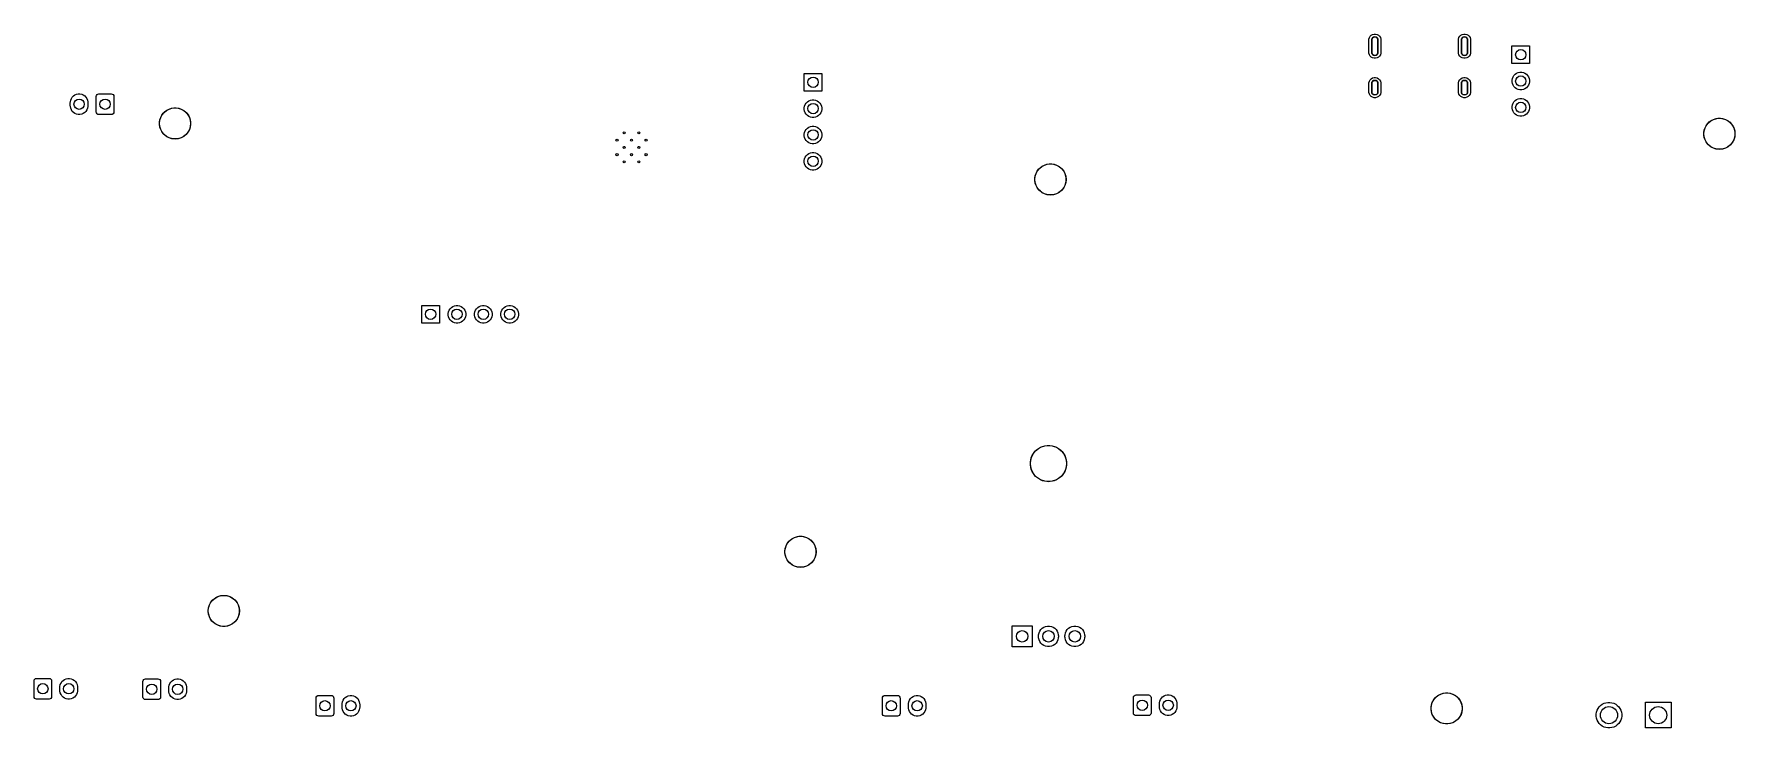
# Model space of a CAD drawing. Extents: x 2.34 to 8.8, y -5.61 to -2.98.
import ezdxf

# ---------------------------------------------------------------- set-up
doc = ezdxf.new("R2010")
doc.units = 0
doc.header["$MEASUREMENT"] = 0
doc.layers.add('BLACK', color=7, linetype='CONTINUOUS')

msp = doc.modelspace()

# ---------------------------------------------------------------- linework, layer by layer
at = {"layer": 'BLACK', "linetype": 'CONTINUOUS'}
for p, q in [((7.4057, -3.002), (7.4059, -2.999)), ((7.4057, -3.0492), (7.4057, -3.002)), ((7.4059, -2.999), (7.4074, -2.9933)), ((7.4074, -2.9933), (7.4103, -2.9882)), ((7.4103, -2.9882), (7.4145, -2.984)), ((7.4145, -2.984), (7.4197, -2.981)), ((7.4165, -3.002), (7.4166, -3.0004)), ((7.4165, -3.0492), (7.4165, -3.002)), ((7.4166, -3.0004), (7.4174, -2.9974)), ((7.4174, -2.9974), (7.419, -2.9948)), ((7.419, -2.9948), (7.4212, -2.9926)), ((7.4197, -2.981), (7.4254, -2.9795)), ((7.4212, -2.9926), (7.4238, -2.9911)), ((7.4238, -2.9911), (7.4268, -2.9903)), ((7.4254, -2.9795), (7.4313, -2.9795)), ((7.4268, -2.9903), (7.4299, -2.9903)), ((7.4299, -2.9903), (7.4329, -2.9911)), ((7.4313, -2.9795), (7.437, -2.981)), ((7.4329, -2.9911), (7.4355, -2.9926)), ((7.4355, -2.9926), (7.4377, -2.9948)), ((7.437, -2.981), (7.4422, -2.984)), ((7.4377, -2.9948), (7.4393, -2.9974)), ((7.4393, -2.9974), (7.4401, -3.0004)), ((7.4401, -3.0004), (7.4402, -3.002)), ((7.4402, -3.002), (7.4402, -3.0492)), ((7.4422, -2.984), (7.4463, -2.9882)), ((7.4463, -2.9882), (7.4493, -2.9933)), ((7.4493, -2.9933), (7.4508, -2.999)), ((7.4508, -2.999), (7.451, -3.002)), ((7.451, -3.002), (7.451, -3.0492)), ((7.7458, -3.002), (7.746, -2.999)), ((7.7458, -3.0492), (7.7458, -3.002)), ((7.746, -2.999), (7.7475, -2.9933)), ((7.7475, -2.9933), (7.7505, -2.9882)), ((7.7505, -2.9882), (7.7547, -2.984)), ((7.7547, -2.984), (7.7598, -2.981)), ((7.7567, -3.002), (7.7568, -3.0004)), ((7.7567, -3.0492), (7.7567, -3.002)), ((7.7568, -3.0004), (7.7576, -2.9974)), ((7.7576, -2.9974), (7.7591, -2.9948)), ((7.7591, -2.9948), (7.7613, -2.9926)), ((7.7598, -2.981), (7.7655, -2.9795)), ((7.7613, -2.9926), (7.764, -2.9911)), ((7.764, -2.9911), (7.767, -2.9903)), ((7.7655, -2.9795), (7.7715, -2.9795)), ((7.767, -2.9903), (7.77, -2.9903)), ((7.77, -2.9903), (7.773, -2.9911)), ((7.7715, -2.9795), (7.7772, -2.981)), ((7.773, -2.9911), (7.7757, -2.9926)), ((7.7757, -2.9926), (7.7779, -2.9948)), ((7.7772, -2.981), (7.7823, -2.984)), ((7.7779, -2.9948), (7.7794, -2.9974)), ((7.7794, -2.9974), (7.7802, -3.0004)), ((7.7802, -3.0004), (7.7803, -3.002)), ((7.7803, -3.002), (7.7803, -3.0492)), ((7.7823, -2.984), (7.7865, -2.9882)), ((7.7865, -2.9882), (7.7895, -2.9933)), ((7.7895, -2.9933), (7.791, -2.999)), ((7.791, -2.999), (7.7912, -3.002)), ((7.7912, -3.002), (7.7912, -3.0492)), ((7.9488, -3.0913), (7.9488, -3.0244)), ((7.9488, -3.0244), (8.0157, -3.0244)), ((8.0157, -3.0244), (8.0157, -3.0913)), ((7.4059, -3.0522), (7.4057, -3.0492)), ((7.4074, -3.0579), (7.4059, -3.0522)), ((7.4103, -3.063), (7.4074, -3.0579)), ((7.4145, -3.0672), (7.4103, -3.063)), ((7.4197, -3.0702), (7.4145, -3.0672)), ((7.4166, -3.0508), (7.4165, -3.0492)), ((7.4174, -3.0537), (7.4166, -3.0508)), ((7.419, -3.0564), (7.4174, -3.0537)), ((7.4212, -3.0586), (7.419, -3.0564)), ((7.4254, -3.0717), (7.4197, -3.0702)), ((7.4238, -3.0601), (7.4212, -3.0586)), ((7.4268, -3.0609), (7.4238, -3.0601)), ((7.4313, -3.0717), (7.4254, -3.0717)), ((7.4299, -3.0609), (7.4268, -3.0609)), ((7.4329, -3.0601), (7.4299, -3.0609)), ((7.437, -3.0702), (7.4313, -3.0717)), ((7.4355, -3.0586), (7.4329, -3.0601)), ((7.4377, -3.0564), (7.4355, -3.0586)), ((7.4422, -3.0672), (7.437, -3.0702)), ((7.4393, -3.0537), (7.4377, -3.0564)), ((7.4401, -3.0508), (7.4393, -3.0537)), ((7.4402, -3.0492), (7.4401, -3.0508)), ((7.4463, -3.063), (7.4422, -3.0672)), ((7.4493, -3.0579), (7.4463, -3.063)), ((7.4508, -3.0522), (7.4493, -3.0579)), ((7.451, -3.0492), (7.4508, -3.0522)), ((7.746, -3.0522), (7.7458, -3.0492)), ((7.7475, -3.0579), (7.746, -3.0522)), ((7.7505, -3.063), (7.7475, -3.0579)), ((7.7547, -3.0672), (7.7505, -3.063)), ((7.7598, -3.0702), (7.7547, -3.0672)), ((7.7568, -3.0508), (7.7567, -3.0492)), ((7.7576, -3.0537), (7.7568, -3.0508)), ((7.7591, -3.0564), (7.7576, -3.0537)), ((7.7613, -3.0586), (7.7591, -3.0564)), ((7.7655, -3.0717), (7.7598, -3.0702)), ((7.764, -3.0601), (7.7613, -3.0586)), ((7.767, -3.0609), (7.764, -3.0601)), ((7.7715, -3.0717), (7.7655, -3.0717)), ((7.77, -3.0609), (7.767, -3.0609)), ((7.773, -3.0601), (7.77, -3.0609)), ((7.7772, -3.0702), (7.7715, -3.0717)), ((7.7757, -3.0586), (7.773, -3.0601)), ((7.7779, -3.0564), (7.7757, -3.0586)), ((7.7823, -3.0672), (7.7772, -3.0702)), ((7.7794, -3.0537), (7.7779, -3.0564)), ((7.7802, -3.0508), (7.7794, -3.0537)), ((7.7803, -3.0492), (7.7802, -3.0508)), ((7.7865, -3.063), (7.7823, -3.0672)), ((7.7895, -3.0579), (7.7865, -3.063)), ((7.791, -3.0522), (7.7895, -3.0579)), ((7.7912, -3.0492), (7.791, -3.0522)), ((8.0157, -3.0913), (7.9488, -3.0913)), ((5.2622, -3.1961), (5.2622, -3.1291)), ((5.2622, -3.1291), (5.3291, -3.1291)), ((5.3291, -3.1291), (5.3291, -3.1961)), ((7.4059, -3.1644), (7.4074, -3.1586)), ((7.4074, -3.1586), (7.4103, -3.1535)), ((7.4103, -3.1535), (7.4145, -3.1493)), ((7.4145, -3.1493), (7.4197, -3.1464)), ((7.4166, -3.1658), (7.4174, -3.1628)), ((7.4174, -3.1628), (7.419, -3.1601)), ((7.419, -3.1601), (7.4212, -3.158)), ((7.4197, -3.1464), (7.4254, -3.1448)), ((7.4212, -3.158), (7.4238, -3.1564)), ((7.4238, -3.1564), (7.4268, -3.1556)), ((7.4254, -3.1448), (7.4313, -3.1448)), ((7.4268, -3.1556), (7.4299, -3.1556)), ((7.4299, -3.1556), (7.4329, -3.1564)), ((7.4313, -3.1448), (7.437, -3.1464)), ((7.4329, -3.1564), (7.4355, -3.158)), ((7.4355, -3.158), (7.4377, -3.1601)), ((7.437, -3.1464), (7.4422, -3.1493)), ((7.4377, -3.1601), (7.4393, -3.1628)), ((7.4393, -3.1628), (7.4401, -3.1658)), ((7.4422, -3.1493), (7.4463, -3.1535)), ((7.4463, -3.1535), (7.4493, -3.1586)), ((7.4493, -3.1586), (7.4508, -3.1644)), ((7.746, -3.1644), (7.7475, -3.1586)), ((7.7475, -3.1586), (7.7505, -3.1535)), ((7.7505, -3.1535), (7.7547, -3.1493)), ((7.7547, -3.1493), (7.7598, -3.1464)), ((7.7568, -3.1658), (7.7576, -3.1628)), ((7.7576, -3.1628), (7.7591, -3.1601)), ((7.7591, -3.1601), (7.7613, -3.158)), ((7.7598, -3.1464), (7.7655, -3.1448)), ((7.7613, -3.158), (7.764, -3.1564)), ((7.764, -3.1564), (7.767, -3.1556)), ((7.7655, -3.1448), (7.7715, -3.1448)), ((7.767, -3.1556), (7.77, -3.1556)), ((7.77, -3.1556), (7.773, -3.1564)), ((7.7715, -3.1448), (7.7772, -3.1464)), ((7.773, -3.1564), (7.7757, -3.158)), ((7.7757, -3.158), (7.7779, -3.1601)), ((7.7772, -3.1464), (7.7823, -3.1493)), ((7.7779, -3.1601), (7.7794, -3.1628)), ((7.7794, -3.1628), (7.7802, -3.1658)), ((7.7823, -3.1493), (7.7865, -3.1535)), ((7.7865, -3.1535), (7.7895, -3.1586)), ((7.7895, -3.1586), (7.791, -3.1644)), ((7.949, -3.1546), (7.9503, -3.1482)), ((7.949, -3.1612), (7.949, -3.1546)), ((7.9503, -3.1676), (7.949, -3.1612)), ((7.9503, -3.1482), (7.9528, -3.1421)), ((7.9528, -3.1421), (7.9564, -3.1366)), ((7.9564, -3.1366), (7.9611, -3.132)), ((7.9611, -3.132), (7.9665, -3.1284)), ((7.9665, -3.1284), (7.9726, -3.1259)), ((7.9726, -3.1259), (7.979, -3.1246)), ((7.979, -3.1246), (7.9856, -3.1246)), ((7.9856, -3.1246), (7.992, -3.1259)), ((7.992, -3.1259), (7.9981, -3.1284)), ((7.9981, -3.1284), (8.0035, -3.132)), ((8.0035, -3.132), (8.0082, -3.1366)), ((8.0082, -3.1366), (8.0118, -3.1421)), ((8.0118, -3.1421), (8.0143, -3.1482)), ((8.0143, -3.1482), (8.0156, -3.1546)), ((8.0156, -3.1612), (8.0143, -3.1676)), ((8.0156, -3.1546), (8.0156, -3.1612)), ((2.4778, -3.2302), (2.4803, -3.2242)), ((2.4803, -3.2242), (2.484, -3.2187)), ((2.484, -3.2187), (2.4886, -3.2141)), ((2.4886, -3.2141), (2.4941, -3.2104)), ((2.4941, -3.2104), (2.5001, -3.2079)), ((2.5001, -3.2079), (2.5066, -3.2067)), ((2.5066, -3.2067), (2.5131, -3.2067)), ((2.5131, -3.2067), (2.5196, -3.2079)), ((2.5196, -3.2079), (2.5256, -3.2104)), ((2.5256, -3.2104), (2.5311, -3.2141)), ((2.5311, -3.2141), (2.5357, -3.2187)), ((2.5357, -3.2187), (2.5394, -3.2242)), ((2.5394, -3.2242), (2.5419, -3.2302)), ((2.5748, -3.2163), (2.5756, -3.2126)), ((2.5748, -3.2754), (2.5748, -3.2163)), ((2.5756, -3.2126), (2.5777, -3.2094)), ((2.5777, -3.2094), (2.5809, -3.2072)), ((2.5809, -3.2072), (2.5846, -3.2065)), ((2.5846, -3.2065), (2.6319, -3.2065)), ((2.6319, -3.2065), (2.6357, -3.2072)), ((2.6357, -3.2072), (2.6388, -3.2094)), ((2.6388, -3.2094), (2.641, -3.2126)), ((2.641, -3.2126), (2.6417, -3.2163)), ((2.6417, -3.2163), (2.6417, -3.2754)), ((5.3291, -3.1961), (5.2622, -3.1961)), ((7.4057, -3.1673), (7.4059, -3.1644)), ((7.4057, -3.1988), (7.4057, -3.1673)), ((7.4059, -3.2018), (7.4057, -3.1988)), ((7.4074, -3.2075), (7.4059, -3.2018)), ((7.4103, -3.2126), (7.4074, -3.2075)), ((7.4145, -3.2168), (7.4103, -3.2126)), ((7.4197, -3.2198), (7.4145, -3.2168)), ((7.4165, -3.1673), (7.4166, -3.1658)), ((7.4165, -3.1988), (7.4165, -3.1673)), ((7.4166, -3.2004), (7.4165, -3.1988)), ((7.4174, -3.2033), (7.4166, -3.2004)), ((7.419, -3.206), (7.4174, -3.2033)), ((7.4212, -3.2082), (7.419, -3.206)), ((7.4254, -3.2213), (7.4197, -3.2198)), ((7.4238, -3.2097), (7.4212, -3.2082)), ((7.4268, -3.2105), (7.4238, -3.2097)), ((7.4313, -3.2213), (7.4254, -3.2213)), ((7.4299, -3.2105), (7.4268, -3.2105)), ((7.4329, -3.2097), (7.4299, -3.2105)), ((7.437, -3.2198), (7.4313, -3.2213)), ((7.4355, -3.2082), (7.4329, -3.2097)), ((7.4377, -3.206), (7.4355, -3.2082)), ((7.4422, -3.2168), (7.437, -3.2198)), ((7.4393, -3.2033), (7.4377, -3.206)), ((7.4401, -3.2004), (7.4393, -3.2033)), ((7.4401, -3.1658), (7.4402, -3.1673)), ((7.4402, -3.1988), (7.4401, -3.2004)), ((7.4402, -3.1673), (7.4402, -3.1988)), ((7.4463, -3.2126), (7.4422, -3.2168)), ((7.4493, -3.2075), (7.4463, -3.2126)), ((7.4508, -3.2018), (7.4493, -3.2075)), ((7.4508, -3.1644), (7.451, -3.1673)), ((7.451, -3.1988), (7.4508, -3.2018)), ((7.451, -3.1673), (7.451, -3.1988)), ((7.7458, -3.1673), (7.746, -3.1644)), ((7.7458, -3.1988), (7.7458, -3.1673)), ((7.746, -3.2018), (7.7458, -3.1988)), ((7.7475, -3.2075), (7.746, -3.2018)), ((7.7505, -3.2126), (7.7475, -3.2075)), ((7.7547, -3.2168), (7.7505, -3.2126)), ((7.7598, -3.2198), (7.7547, -3.2168)), ((7.7567, -3.1673), (7.7568, -3.1658)), ((7.7567, -3.1988), (7.7567, -3.1673)), ((7.7568, -3.2004), (7.7567, -3.1988)), ((7.7576, -3.2033), (7.7568, -3.2004)), ((7.7591, -3.206), (7.7576, -3.2033)), ((7.7613, -3.2082), (7.7591, -3.206)), ((7.7655, -3.2213), (7.7598, -3.2198)), ((7.764, -3.2097), (7.7613, -3.2082)), ((7.767, -3.2105), (7.764, -3.2097)), ((7.7715, -3.2213), (7.7655, -3.2213)), ((7.77, -3.2105), (7.767, -3.2105)), ((7.773, -3.2097), (7.77, -3.2105)), ((7.7772, -3.2198), (7.7715, -3.2213)), ((7.7757, -3.2082), (7.773, -3.2097)), ((7.7779, -3.206), (7.7757, -3.2082)), ((7.7823, -3.2168), (7.7772, -3.2198)), ((7.7794, -3.2033), (7.7779, -3.206)), ((7.7802, -3.2004), (7.7794, -3.2033)), ((7.7802, -3.1658), (7.7803, -3.1673)), ((7.7803, -3.1988), (7.7802, -3.2004)), ((7.7803, -3.1673), (7.7803, -3.1988)), ((7.7865, -3.2126), (7.7823, -3.2168)), ((7.7895, -3.2075), (7.7865, -3.2126)), ((7.791, -3.2018), (7.7895, -3.2075)), ((7.791, -3.1644), (7.7912, -3.1673)), ((7.7912, -3.1988), (7.791, -3.2018)), ((7.7912, -3.1673), (7.7912, -3.1988)), ((7.9528, -3.1736), (7.9503, -3.1676)), ((7.9564, -3.1791), (7.9528, -3.1736)), ((7.9611, -3.1837), (7.9564, -3.1791)), ((7.9665, -3.1874), (7.9611, -3.1837)), ((7.9726, -3.1899), (7.9665, -3.1874)), ((7.9665, -3.2284), (7.9726, -3.2259)), ((7.979, -3.1912), (7.9726, -3.1899)), ((7.9726, -3.2259), (7.979, -3.2246)), ((7.9856, -3.1912), (7.979, -3.1912)), ((7.979, -3.2246), (7.9856, -3.2246)), ((7.992, -3.1899), (7.9856, -3.1912)), ((7.9856, -3.2246), (7.992, -3.2259)), ((7.9981, -3.1874), (7.992, -3.1899)), ((7.992, -3.2259), (7.9981, -3.2284)), ((8.0035, -3.1837), (7.9981, -3.1874)), ((8.0082, -3.1791), (8.0035, -3.1837)), ((8.0118, -3.1736), (8.0082, -3.1791)), ((8.0143, -3.1676), (8.0118, -3.1736)), ((2.4764, -3.24), (2.4765, -3.2367)), ((2.4764, -3.2518), (2.4764, -3.24)), ((2.4765, -3.2551), (2.4764, -3.2518)), ((2.4765, -3.2367), (2.4778, -3.2302)), ((2.4778, -3.2615), (2.4765, -3.2551)), ((2.4803, -3.2675), (2.4778, -3.2615)), ((2.484, -3.273), (2.4803, -3.2675)), ((2.4886, -3.2776), (2.484, -3.273)), ((2.4941, -3.2813), (2.4886, -3.2776)), ((2.5001, -3.2838), (2.4941, -3.2813)), ((2.5066, -3.2851), (2.5001, -3.2838)), ((2.5131, -3.2851), (2.5066, -3.2851)), ((2.5196, -3.2838), (2.5131, -3.2851)), ((2.5256, -3.2813), (2.5196, -3.2838)), ((2.5311, -3.2776), (2.5256, -3.2813)), ((2.5357, -3.273), (2.5311, -3.2776)), ((2.5394, -3.2675), (2.5357, -3.273)), ((2.5419, -3.2615), (2.5394, -3.2675)), ((2.5419, -3.2302), (2.5431, -3.2367)), ((2.5431, -3.2551), (2.5419, -3.2615)), ((2.5431, -3.2367), (2.5433, -3.24)), ((2.5433, -3.2518), (2.5431, -3.2551)), ((2.5433, -3.24), (2.5433, -3.2518)), ((2.5756, -3.2792), (2.5748, -3.2754)), ((2.5777, -3.2824), (2.5756, -3.2792)), ((2.5809, -3.2845), (2.5777, -3.2824)), ((2.5846, -3.2852), (2.5809, -3.2845)), ((2.6319, -3.2852), (2.5846, -3.2852)), ((2.6357, -3.2845), (2.6319, -3.2852)), ((2.6388, -3.2824), (2.6357, -3.2845)), ((2.641, -3.2792), (2.6388, -3.2824)), ((2.6417, -3.2754), (2.641, -3.2792)), ((2.8195, -3.2963), (2.8237, -3.288)), ((2.8237, -3.288), (2.8291, -3.2805)), ((2.8291, -3.2805), (2.8357, -3.274)), ((2.8357, -3.274), (2.8432, -3.2685)), ((2.8432, -3.2685), (2.8514, -3.2643)), ((2.8514, -3.2643), (2.8602, -3.2615)), ((2.8602, -3.2615), (2.8694, -3.26)), ((2.8694, -3.26), (2.8786, -3.26)), ((2.8786, -3.26), (2.8878, -3.2615)), ((2.8878, -3.2615), (2.8966, -3.2643)), ((2.8966, -3.2643), (2.9049, -3.2685)), ((2.9049, -3.2685), (2.9124, -3.274)), ((2.9124, -3.274), (2.9189, -3.2805)), ((2.9189, -3.2805), (2.9244, -3.288)), ((2.9244, -3.288), (2.9286, -3.2963)), ((5.2624, -3.2593), (5.2636, -3.2529)), ((5.2624, -3.2659), (5.2624, -3.2593)), ((5.2636, -3.2723), (5.2624, -3.2659)), ((5.2636, -3.2529), (5.2662, -3.2468)), ((5.2662, -3.2784), (5.2636, -3.2723)), ((5.2662, -3.2468), (5.2698, -3.2414)), ((5.2698, -3.2838), (5.2662, -3.2784)), ((5.2698, -3.2414), (5.2744, -3.2367)), ((5.2744, -3.2885), (5.2698, -3.2838)), ((5.2744, -3.2367), (5.2799, -3.2331)), ((5.2799, -3.2921), (5.2744, -3.2885)), ((5.2799, -3.2331), (5.286, -3.2306)), ((5.286, -3.2946), (5.2799, -3.2921)), ((5.286, -3.2306), (5.2924, -3.2293)), ((5.2924, -3.2293), (5.2989, -3.2293)), ((5.2989, -3.2293), (5.3054, -3.2306)), ((5.3054, -3.2306), (5.3114, -3.2331)), ((5.3114, -3.2921), (5.3054, -3.2946)), ((5.3114, -3.2331), (5.3169, -3.2367)), ((5.3169, -3.2885), (5.3114, -3.2921)), ((5.3169, -3.2367), (5.3215, -3.2414)), ((5.3215, -3.2838), (5.3169, -3.2885)), ((5.3215, -3.2414), (5.3252, -3.2468)), ((5.3252, -3.2784), (5.3215, -3.2838)), ((5.3252, -3.2468), (5.3277, -3.2529)), ((5.3277, -3.2723), (5.3252, -3.2784)), ((5.3277, -3.2529), (5.329, -3.2593)), ((5.329, -3.2659), (5.3277, -3.2723)), ((5.329, -3.2593), (5.329, -3.2659)), ((7.949, -3.2546), (7.9503, -3.2482)), ((7.949, -3.2612), (7.949, -3.2546)), ((7.9503, -3.2676), (7.949, -3.2612)), ((7.9503, -3.2482), (7.9528, -3.2421)), ((7.9528, -3.2736), (7.9503, -3.2676)), ((7.9528, -3.2421), (7.9564, -3.2366)), ((7.9564, -3.2791), (7.9528, -3.2736)), ((7.9564, -3.2366), (7.9611, -3.232)), ((7.9611, -3.2837), (7.9564, -3.2791)), ((7.9611, -3.232), (7.9665, -3.2284)), ((7.9665, -3.2874), (7.9611, -3.2837)), ((7.9726, -3.2899), (7.9665, -3.2874)), ((7.979, -3.2912), (7.9726, -3.2899)), ((7.9856, -3.2912), (7.979, -3.2912)), ((7.992, -3.2899), (7.9856, -3.2912)), ((7.9981, -3.2874), (7.992, -3.2899)), ((7.9981, -3.2284), (8.0035, -3.232)), ((8.0035, -3.2837), (7.9981, -3.2874)), ((8.0035, -3.232), (8.0082, -3.2366)), ((8.0082, -3.2791), (8.0035, -3.2837)), ((8.0082, -3.2366), (8.0118, -3.2421)), ((8.0118, -3.2736), (8.0082, -3.2791)), ((8.0118, -3.2421), (8.0143, -3.2482)), ((8.0143, -3.2676), (8.0118, -3.2736)), ((8.0143, -3.2482), (8.0156, -3.2546)), ((8.0156, -3.2612), (8.0143, -3.2676)), ((8.0156, -3.2546), (8.0156, -3.2612)), ((2.8151, -3.3143), (2.8166, -3.3051)), ((2.8151, -3.3235), (2.8151, -3.3143)), ((2.8166, -3.3327), (2.8151, -3.3235)), ((2.8166, -3.3051), (2.8195, -3.2963)), ((2.8195, -3.3415), (2.8166, -3.3327)), ((2.8237, -3.3498), (2.8195, -3.3415)), ((2.8291, -3.3573), (2.8237, -3.3498)), ((2.8357, -3.3638), (2.8291, -3.3573)), ((2.9189, -3.3573), (2.9124, -3.3638)), ((2.9244, -3.3498), (2.9189, -3.3573)), ((2.9286, -3.3415), (2.9244, -3.3498)), ((2.9286, -3.2963), (2.9314, -3.3051)), ((2.9314, -3.3327), (2.9286, -3.3415)), ((2.9314, -3.3051), (2.9329, -3.3143)), ((2.9329, -3.3235), (2.9314, -3.3327)), ((2.9329, -3.3143), (2.9329, -3.3235)), ((5.2624, -3.3593), (5.2636, -3.3529)), ((5.2636, -3.3529), (5.2662, -3.3468)), ((5.2662, -3.3468), (5.2698, -3.3414)), ((5.2698, -3.3414), (5.2744, -3.3367)), ((5.2744, -3.3367), (5.2799, -3.3331)), ((5.2799, -3.3331), (5.286, -3.3306)), ((5.2924, -3.2959), (5.286, -3.2946)), ((5.286, -3.3306), (5.2924, -3.3293)), ((5.2989, -3.2959), (5.2924, -3.2959)), ((5.2924, -3.3293), (5.2989, -3.3293)), ((5.3054, -3.2946), (5.2989, -3.2959)), ((5.2989, -3.3293), (5.3054, -3.3306)), ((5.3054, -3.3306), (5.3114, -3.3331)), ((5.3114, -3.3331), (5.3169, -3.3367)), ((5.3169, -3.3367), (5.3215, -3.3414)), ((5.3215, -3.3414), (5.3252, -3.3468)), ((5.3252, -3.3468), (5.3277, -3.3529)), ((5.3277, -3.3529), (5.329, -3.3593)), ((8.6773, -3.3536), (8.6788, -3.3445)), ((8.6773, -3.3629), (8.6773, -3.3536)), ((8.6788, -3.3445), (8.6817, -3.3357)), ((8.6817, -3.3357), (8.6859, -3.3274)), ((8.6859, -3.3274), (8.6913, -3.3199)), ((8.6913, -3.3199), (8.6979, -3.3134)), ((8.6979, -3.3134), (8.7054, -3.3079)), ((8.7054, -3.3079), (8.7136, -3.3037)), ((8.7136, -3.3037), (8.7224, -3.3008)), ((8.7224, -3.3008), (8.7316, -3.2994)), ((8.7316, -3.2994), (8.7409, -3.2994)), ((8.7409, -3.2994), (8.75, -3.3008)), ((8.75, -3.3008), (8.7588, -3.3037)), ((8.7588, -3.3037), (8.7671, -3.3079)), ((8.7671, -3.3079), (8.7746, -3.3134)), ((8.7746, -3.3134), (8.7811, -3.3199)), ((8.7811, -3.3199), (8.7866, -3.3274)), ((8.7866, -3.3274), (8.7908, -3.3357)), ((8.7908, -3.3357), (8.7936, -3.3445)), ((8.7936, -3.3445), (8.7951, -3.3536)), ((8.7951, -3.3536), (8.7951, -3.3629)), ((2.8432, -3.3693), (2.8357, -3.3638)), ((2.8514, -3.3735), (2.8432, -3.3693)), ((2.8602, -3.3763), (2.8514, -3.3735)), ((2.8694, -3.3778), (2.8602, -3.3763)), ((2.8786, -3.3778), (2.8694, -3.3778)), ((2.8878, -3.3763), (2.8786, -3.3778)), ((2.8966, -3.3735), (2.8878, -3.3763)), ((2.9049, -3.3693), (2.8966, -3.3735)), ((2.9124, -3.3638), (2.9049, -3.3693)), ((5.2624, -3.3659), (5.2624, -3.3593)), ((5.2636, -3.3723), (5.2624, -3.3659)), ((5.2662, -3.3784), (5.2636, -3.3723)), ((5.2698, -3.3838), (5.2662, -3.3784)), ((5.2744, -3.3885), (5.2698, -3.3838)), ((5.2799, -3.3921), (5.2744, -3.3885)), ((5.286, -3.3946), (5.2799, -3.3921)), ((5.2924, -3.3959), (5.286, -3.3946)), ((5.2989, -3.3959), (5.2924, -3.3959)), ((5.3054, -3.3946), (5.2989, -3.3959)), ((5.3114, -3.3921), (5.3054, -3.3946)), ((5.3169, -3.3885), (5.3114, -3.3921)), ((5.3215, -3.3838), (5.3169, -3.3885)), ((5.3252, -3.3784), (5.3215, -3.3838)), ((5.3277, -3.3723), (5.3252, -3.3784)), ((5.329, -3.3659), (5.3277, -3.3723)), ((5.329, -3.3593), (5.329, -3.3659)), ((8.6788, -3.3721), (8.6773, -3.3629)), ((8.6817, -3.3809), (8.6788, -3.3721)), ((8.6859, -3.3891), (8.6817, -3.3809)), ((8.6913, -3.3966), (8.6859, -3.3891)), ((8.6979, -3.4032), (8.6913, -3.3966)), ((8.7054, -3.4086), (8.6979, -3.4032)), ((8.7136, -3.4128), (8.7054, -3.4086)), ((8.7224, -3.4157), (8.7136, -3.4128)), ((8.7316, -3.4171), (8.7224, -3.4157)), ((8.7409, -3.4171), (8.7316, -3.4171)), ((8.75, -3.4157), (8.7409, -3.4171)), ((8.7588, -3.4128), (8.75, -3.4157)), ((8.7671, -3.4086), (8.7588, -3.4128)), ((8.7746, -3.4032), (8.7671, -3.4086)), ((8.7811, -3.3966), (8.7746, -3.4032)), ((8.7866, -3.3891), (8.7811, -3.3966)), ((8.7908, -3.3809), (8.7866, -3.3891)), ((8.7936, -3.3721), (8.7908, -3.3809)), ((8.7951, -3.3629), (8.7936, -3.3721)), ((5.2624, -3.4593), (5.2636, -3.4529)), ((5.2624, -3.4659), (5.2624, -3.4593)), ((5.2636, -3.4723), (5.2624, -3.4659)), ((5.2636, -3.4529), (5.2662, -3.4468)), ((5.2662, -3.4784), (5.2636, -3.4723)), ((5.2662, -3.4468), (5.2698, -3.4414)), ((5.2698, -3.4838), (5.2662, -3.4784)), ((5.2698, -3.4414), (5.2744, -3.4367)), ((5.2744, -3.4885), (5.2698, -3.4838)), ((5.2744, -3.4367), (5.2799, -3.4331)), ((5.2799, -3.4331), (5.286, -3.4306)), ((5.286, -3.4306), (5.2924, -3.4293)), ((5.2924, -3.4293), (5.2989, -3.4293)), ((5.2989, -3.4293), (5.3054, -3.4306)), ((5.3054, -3.4306), (5.3114, -3.4331)), ((5.3114, -3.4331), (5.3169, -3.4367)), ((5.3169, -3.4367), (5.3215, -3.4414)), ((5.3215, -3.4838), (5.3169, -3.4885)), ((5.3215, -3.4414), (5.3252, -3.4468)), ((5.3252, -3.4784), (5.3215, -3.4838)), ((5.3252, -3.4468), (5.3277, -3.4529)), ((5.3277, -3.4723), (5.3252, -3.4784)), ((5.3277, -3.4529), (5.329, -3.4593)), ((5.329, -3.4659), (5.3277, -3.4723)), ((5.329, -3.4593), (5.329, -3.4659)), ((6.1519, -3.4931), (6.1585, -3.4866)), ((6.1585, -3.4866), (6.166, -3.4811)), ((6.166, -3.4811), (6.1743, -3.4769)), ((6.1743, -3.4769), (6.1831, -3.4741)), ((6.1831, -3.4741), (6.1922, -3.4726)), ((6.1922, -3.4726), (6.2015, -3.4726)), ((6.2015, -3.4726), (6.2106, -3.4741)), ((6.2106, -3.4741), (6.2194, -3.4769)), ((6.2194, -3.4769), (6.2277, -3.4811)), ((6.2277, -3.4811), (6.2352, -3.4866)), ((6.2352, -3.4866), (6.2418, -3.4931)), ((5.2799, -3.4921), (5.2744, -3.4885)), ((5.286, -3.4946), (5.2799, -3.4921)), ((5.2924, -3.4959), (5.286, -3.4946)), ((5.2989, -3.4959), (5.2924, -3.4959)), ((5.3054, -3.4946), (5.2989, -3.4959)), ((5.3114, -3.4921), (5.3054, -3.4946)), ((5.3169, -3.4885), (5.3114, -3.4921)), ((6.138, -3.5269), (6.1394, -3.5177)), ((6.138, -3.5361), (6.138, -3.5269)), ((6.1394, -3.5453), (6.138, -3.5361)), ((6.1394, -3.5177), (6.1423, -3.5089)), ((6.1423, -3.5541), (6.1394, -3.5453)), ((6.1423, -3.5089), (6.1465, -3.5006)), ((6.1465, -3.5006), (6.1519, -3.4931)), ((6.2418, -3.4931), (6.2472, -3.5006)), ((6.2472, -3.5006), (6.2514, -3.5089)), ((6.2514, -3.5089), (6.2543, -3.5177)), ((6.2543, -3.5453), (6.2514, -3.5541)), ((6.2543, -3.5177), (6.2557, -3.5269)), ((6.2557, -3.5361), (6.2543, -3.5453)), ((6.2557, -3.5269), (6.2557, -3.5361)), ((6.1465, -3.5624), (6.1423, -3.5541)), ((6.1519, -3.5698), (6.1465, -3.5624)), ((6.1585, -3.5764), (6.1519, -3.5698)), ((6.166, -3.5818), (6.1585, -3.5764)), ((6.1743, -3.5861), (6.166, -3.5818)), ((6.1831, -3.5889), (6.1743, -3.5861)), ((6.1922, -3.5904), (6.1831, -3.5889)), ((6.2015, -3.5904), (6.1922, -3.5904)), ((6.2106, -3.5889), (6.2015, -3.5904)), ((6.2194, -3.5861), (6.2106, -3.5889)), ((6.2277, -3.5818), (6.2194, -3.5861)), ((6.2352, -3.5764), (6.2277, -3.5818)), ((6.2418, -3.5698), (6.2352, -3.5764)), ((6.2472, -3.5624), (6.2418, -3.5698)), ((6.2514, -3.5541), (6.2472, -3.5624)), ((3.8106, -4.0768), (3.8106, -4.0098)), ((3.8106, -4.0098), (3.8776, -4.0098)), ((3.8776, -4.0098), (3.8776, -4.0768)), ((3.9108, -4.04), (3.9121, -4.0336)), ((3.9108, -4.0466), (3.9108, -4.04)), ((3.9121, -4.053), (3.9108, -4.0466)), ((3.9121, -4.0336), (3.9146, -4.0275)), ((3.9146, -4.0591), (3.9121, -4.053)), ((3.9146, -4.0275), (3.9182, -4.0221)), ((3.9182, -4.0645), (3.9146, -4.0591)), ((3.9182, -4.0221), (3.9229, -4.0174)), ((3.9229, -4.0692), (3.9182, -4.0645)), ((3.9229, -4.0174), (3.9283, -4.0138)), ((3.9283, -4.0138), (3.9344, -4.0113)), ((3.9344, -4.0113), (3.9408, -4.01)), ((3.9408, -4.01), (3.9474, -4.01)), ((3.9474, -4.01), (3.9538, -4.0113)), ((3.9538, -4.0113), (3.9599, -4.0138)), ((3.9599, -4.0138), (3.9653, -4.0174)), ((3.9653, -4.0174), (3.97, -4.0221)), ((3.97, -4.0645), (3.9653, -4.0692)), ((3.97, -4.0221), (3.9736, -4.0275)), ((3.9736, -4.0591), (3.97, -4.0645)), ((3.9736, -4.0275), (3.9761, -4.0336)), ((3.9761, -4.053), (3.9736, -4.0591)), ((3.9761, -4.0336), (3.9774, -4.04)), ((3.9774, -4.0466), (3.9761, -4.053)), ((3.9774, -4.04), (3.9774, -4.0466)), ((4.0108, -4.04), (4.0121, -4.0336)), ((4.0108, -4.0466), (4.0108, -4.04)), ((4.0121, -4.053), (4.0108, -4.0466)), ((4.0121, -4.0336), (4.0146, -4.0275)), ((4.0146, -4.0591), (4.0121, -4.053)), ((4.0146, -4.0275), (4.0182, -4.0221)), ((4.0182, -4.0645), (4.0146, -4.0591)), ((4.0182, -4.0221), (4.0229, -4.0174)), ((4.0229, -4.0692), (4.0182, -4.0645)), ((4.0229, -4.0174), (4.0283, -4.0138)), ((4.0283, -4.0138), (4.0344, -4.0113)), ((4.0344, -4.0113), (4.0408, -4.01)), ((4.0408, -4.01), (4.0474, -4.01)), ((4.0474, -4.01), (4.0538, -4.0113)), ((4.0538, -4.0113), (4.0599, -4.0138)), ((4.0599, -4.0138), (4.0653, -4.0174)), ((4.0653, -4.0174), (4.07, -4.0221)), ((4.07, -4.0645), (4.0653, -4.0692)), ((4.07, -4.0221), (4.0736, -4.0275)), ((4.0736, -4.0591), (4.07, -4.0645)), ((4.0736, -4.0275), (4.0761, -4.0336)), ((4.0761, -4.053), (4.0736, -4.0591)), ((4.0761, -4.0336), (4.0774, -4.04)), ((4.0774, -4.0466), (4.0761, -4.053)), ((4.0774, -4.04), (4.0774, -4.0466)), ((4.1108, -4.04), (4.1121, -4.0336)), ((4.1108, -4.0466), (4.1108, -4.04)), ((4.1121, -4.053), (4.1108, -4.0466)), ((4.1121, -4.0336), (4.1146, -4.0275)), ((4.1146, -4.0591), (4.1121, -4.053)), ((4.1146, -4.0275), (4.1182, -4.0221)), ((4.1182, -4.0645), (4.1146, -4.0591)), ((4.1182, -4.0221), (4.1229, -4.0174)), ((4.1229, -4.0692), (4.1182, -4.0645)), ((4.1229, -4.0174), (4.1283, -4.0138)), ((4.1283, -4.0138), (4.1344, -4.0113)), ((4.1344, -4.0113), (4.1408, -4.01)), ((4.1408, -4.01), (4.1474, -4.01)), ((4.1474, -4.01), (4.1538, -4.0113)), ((4.1538, -4.0113), (4.1599, -4.0138)), ((4.1599, -4.0138), (4.1653, -4.0174)), ((4.1653, -4.0174), (4.17, -4.0221)), ((4.17, -4.0645), (4.1653, -4.0692)), ((4.17, -4.0221), (4.1736, -4.0275)), ((4.1736, -4.0591), (4.17, -4.0645)), ((4.1736, -4.0275), (4.1761, -4.0336)), ((4.1761, -4.053), (4.1736, -4.0591)), ((4.1761, -4.0336), (4.1774, -4.04)), ((4.1774, -4.0466), (4.1761, -4.053)), ((4.1774, -4.04), (4.1774, -4.0466)), ((3.8776, -4.0768), (3.8106, -4.0768)), ((3.9283, -4.0728), (3.9229, -4.0692)), ((3.9344, -4.0753), (3.9283, -4.0728)), ((3.9408, -4.0766), (3.9344, -4.0753)), ((3.9474, -4.0766), (3.9408, -4.0766)), ((3.9538, -4.0753), (3.9474, -4.0766)), ((3.9599, -4.0728), (3.9538, -4.0753)), ((3.9653, -4.0692), (3.9599, -4.0728)), ((4.0283, -4.0728), (4.0229, -4.0692)), ((4.0344, -4.0753), (4.0283, -4.0728)), ((4.0408, -4.0766), (4.0344, -4.0753)), ((4.0474, -4.0766), (4.0408, -4.0766)), ((4.0538, -4.0753), (4.0474, -4.0766)), ((4.0599, -4.0728), (4.0538, -4.0753)), ((4.0653, -4.0692), (4.0599, -4.0728)), ((4.1283, -4.0728), (4.1229, -4.0692)), ((4.1344, -4.0753), (4.1283, -4.0728)), ((4.1408, -4.0766), (4.1344, -4.0753)), ((4.1474, -4.0766), (4.1408, -4.0766)), ((4.1538, -4.0753), (4.1474, -4.0766)), ((4.1599, -4.0728), (4.1538, -4.0753)), ((4.1653, -4.0692), (4.1599, -4.0728)), ((6.1241, -4.5877), (6.1276, -4.5794)), ((6.1276, -4.5794), (6.1321, -4.5716)), ((6.1321, -4.5716), (6.1376, -4.5644)), ((6.1376, -4.5644), (6.1439, -4.558)), ((6.1439, -4.558), (6.1511, -4.5526)), ((6.1511, -4.5526), (6.1589, -4.5481)), ((6.1589, -4.5481), (6.1672, -4.5446)), ((6.1672, -4.5446), (6.1759, -4.5423)), ((6.1759, -4.5423), (6.1849, -4.5411)), ((6.1849, -4.5411), (6.1939, -4.5411)), ((6.1939, -4.5411), (6.2028, -4.5423)), ((6.2028, -4.5423), (6.2115, -4.5446)), ((6.2115, -4.5446), (6.2198, -4.5481)), ((6.2198, -4.5481), (6.2276, -4.5526)), ((6.2276, -4.5526), (6.2348, -4.558)), ((6.2348, -4.558), (6.2412, -4.5644)), ((6.2412, -4.5644), (6.2467, -4.5716)), ((6.2467, -4.5716), (6.2512, -4.5794)), ((6.2512, -4.5794), (6.2546, -4.5877)), ((6.1206, -4.6053), (6.1218, -4.5964)), ((6.1206, -4.6143), (6.1206, -4.6053)), ((6.1218, -4.6233), (6.1206, -4.6143)), ((6.1218, -4.5964), (6.1241, -4.5877)), ((6.1241, -4.632), (6.1218, -4.6233)), ((6.1276, -4.6403), (6.1241, -4.632)), ((6.1321, -4.6481), (6.1276, -4.6403)), ((6.1376, -4.6553), (6.1321, -4.6481)), ((6.2467, -4.6481), (6.2412, -4.6553)), ((6.2512, -4.6403), (6.2467, -4.6481)), ((6.2546, -4.632), (6.2512, -4.6403)), ((6.2546, -4.5877), (6.2569, -4.5964)), ((6.2569, -4.6233), (6.2546, -4.632)), ((6.2569, -4.5964), (6.2581, -4.6053)), ((6.2581, -4.6143), (6.2569, -4.6233)), ((6.2581, -4.6053), (6.2581, -4.6143)), ((6.1439, -4.6616), (6.1376, -4.6553)), ((6.1511, -4.6671), (6.1439, -4.6616)), ((6.1589, -4.6716), (6.1511, -4.6671)), ((6.1672, -4.6751), (6.1589, -4.6716)), ((6.1759, -4.6774), (6.1672, -4.6751)), ((6.1849, -4.6786), (6.1759, -4.6774)), ((6.1939, -4.6786), (6.1849, -4.6786)), ((6.2028, -4.6774), (6.1939, -4.6786)), ((6.2115, -4.6751), (6.2028, -4.6774)), ((6.2198, -4.6716), (6.2115, -4.6751)), ((6.2276, -4.6671), (6.2198, -4.6716)), ((6.2348, -4.6616), (6.2276, -4.6671)), ((6.2412, -4.6553), (6.2348, -4.6616)), ((5.1977, -4.914), (5.2031, -4.9065)), ((5.2031, -4.9065), (5.2097, -4.9)), ((5.2097, -4.9), (5.2172, -4.8945)), ((5.2172, -4.8945), (5.2254, -4.8903)), ((5.2254, -4.8903), (5.2342, -4.8875)), ((5.2342, -4.8875), (5.2434, -4.886)), ((5.2434, -4.886), (5.2527, -4.886)), ((5.2527, -4.886), (5.2618, -4.8875)), ((5.2618, -4.8875), (5.2706, -4.8903)), ((5.2706, -4.8903), (5.2789, -4.8945)), ((5.2789, -4.8945), (5.2864, -4.9)), ((5.2864, -4.9), (5.2929, -4.9065)), ((5.2929, -4.9065), (5.2984, -4.914)), ((5.1892, -4.9402), (5.1906, -4.9311)), ((5.1892, -4.9495), (5.1892, -4.9402)), ((5.1906, -4.9587), (5.1892, -4.9495)), ((5.1906, -4.9311), (5.1935, -4.9223)), ((5.1935, -4.9675), (5.1906, -4.9587)), ((5.1935, -4.9223), (5.1977, -4.914)), ((5.1977, -4.9757), (5.1935, -4.9675)), ((5.2984, -4.914), (5.3026, -4.9223)), ((5.3026, -4.9675), (5.2984, -4.9757)), ((5.3026, -4.9223), (5.3055, -4.9311)), ((5.3055, -4.9587), (5.3026, -4.9675)), ((5.3055, -4.9311), (5.3069, -4.9402)), ((5.3069, -4.9495), (5.3055, -4.9587)), ((5.3069, -4.9402), (5.3069, -4.9495)), ((5.2031, -4.9832), (5.1977, -4.9757)), ((5.2097, -4.9898), (5.2031, -4.9832)), ((5.2172, -4.9952), (5.2097, -4.9898)), ((5.2254, -4.9994), (5.2172, -4.9952)), ((5.2342, -5.0023), (5.2254, -4.9994)), ((5.2434, -5.0038), (5.2342, -5.0023)), ((5.2527, -5.0038), (5.2434, -5.0038)), ((5.2618, -5.0023), (5.2527, -5.0038)), ((5.2706, -4.9994), (5.2618, -5.0023)), ((5.2789, -4.9952), (5.2706, -4.9994)), ((5.2864, -4.9898), (5.2789, -4.9952)), ((5.2929, -4.9832), (5.2864, -4.9898)), ((5.2984, -4.9757), (5.2929, -4.9832)), ((3.0002, -5.1647), (3.0016, -5.1555)), ((3.0002, -5.1739), (3.0002, -5.1647)), ((3.0016, -5.1555), (3.0045, -5.1467)), ((3.0045, -5.1467), (3.0087, -5.1384)), ((3.0087, -5.1384), (3.0141, -5.1309)), ((3.0141, -5.1309), (3.0207, -5.1244)), ((3.0207, -5.1244), (3.0282, -5.1189)), ((3.0282, -5.1189), (3.0365, -5.1147)), ((3.0365, -5.1147), (3.0453, -5.1119)), ((3.0453, -5.1119), (3.0544, -5.1104)), ((3.0544, -5.1104), (3.0637, -5.1104)), ((3.0637, -5.1104), (3.0728, -5.1119)), ((3.0728, -5.1119), (3.0817, -5.1147)), ((3.0817, -5.1147), (3.0899, -5.1189)), ((3.0899, -5.1189), (3.0974, -5.1244)), ((3.0974, -5.1244), (3.104, -5.1309)), ((3.104, -5.1309), (3.1094, -5.1384)), ((3.1094, -5.1384), (3.1136, -5.1467)), ((3.1136, -5.1467), (3.1165, -5.1555)), ((3.1165, -5.1555), (3.1179, -5.1647)), ((3.1179, -5.1647), (3.1179, -5.1739)), ((3.0016, -5.1831), (3.0002, -5.1739)), ((3.0045, -5.1919), (3.0016, -5.1831)), ((3.0087, -5.2001), (3.0045, -5.1919)), ((3.0141, -5.2076), (3.0087, -5.2001)), ((3.0207, -5.2142), (3.0141, -5.2076)), ((3.0282, -5.2196), (3.0207, -5.2142)), ((3.0365, -5.2239), (3.0282, -5.2196)), ((3.0453, -5.2267), (3.0365, -5.2239)), ((3.0544, -5.2282), (3.0453, -5.2267)), ((3.0637, -5.2282), (3.0544, -5.2282)), ((3.0728, -5.2267), (3.0637, -5.2282)), ((3.0817, -5.2239), (3.0728, -5.2267)), ((3.0899, -5.2196), (3.0817, -5.2239)), ((3.0974, -5.2142), (3.0899, -5.2196)), ((3.104, -5.2076), (3.0974, -5.2142)), ((3.1094, -5.2001), (3.104, -5.2076)), ((3.1136, -5.1919), (3.1094, -5.2001)), ((3.1165, -5.1831), (3.1136, -5.1919)), ((3.1179, -5.1739), (3.1165, -5.1831)), ((6.0519, -5.3051), (6.0519, -5.2264)), ((6.0519, -5.2264), (6.1269, -5.2264)), ((6.1269, -5.2264), (6.1269, -5.3051)), ((6.1717, -5.2308), (6.1785, -5.228)), ((6.1785, -5.228), (6.1857, -5.2266)), ((6.1857, -5.2266), (6.193, -5.2266)), ((6.193, -5.2266), (6.2003, -5.228)), ((6.2003, -5.228), (6.207, -5.2308)), ((6.2717, -5.2308), (6.2785, -5.228)), ((6.2785, -5.228), (6.2857, -5.2266)), ((6.2857, -5.2266), (6.293, -5.2266)), ((6.293, -5.2266), (6.3003, -5.228)), ((6.3003, -5.228), (6.307, -5.2308)), ((6.1519, -5.2639), (6.1521, -5.2602)), ((6.1519, -5.2676), (6.1519, -5.2639)), ((6.1521, -5.2713), (6.1519, -5.2676)), ((6.1521, -5.2602), (6.1535, -5.253)), ((6.1535, -5.2785), (6.1521, -5.2713)), ((6.1535, -5.253), (6.1563, -5.2462)), ((6.1563, -5.2853), (6.1535, -5.2785)), ((6.1563, -5.2462), (6.1604, -5.2401)), ((6.1604, -5.2914), (6.1563, -5.2853)), ((6.1604, -5.2401), (6.1656, -5.2349)), ((6.1656, -5.2966), (6.1604, -5.2914)), ((6.1656, -5.2349), (6.1717, -5.2308)), ((6.207, -5.2308), (6.2132, -5.2349)), ((6.2132, -5.2349), (6.2184, -5.2401)), ((6.2184, -5.2914), (6.2132, -5.2966)), ((6.2184, -5.2401), (6.2224, -5.2462)), ((6.2224, -5.2853), (6.2184, -5.2914)), ((6.2224, -5.2462), (6.2253, -5.253)), ((6.2253, -5.2785), (6.2224, -5.2853)), ((6.2253, -5.253), (6.2267, -5.2602)), ((6.2267, -5.2713), (6.2253, -5.2785)), ((6.2267, -5.2602), (6.2269, -5.2639)), ((6.2269, -5.2676), (6.2267, -5.2713)), ((6.2269, -5.2639), (6.2269, -5.2676)), ((6.2519, -5.2639), (6.2521, -5.2602)), ((6.2519, -5.2676), (6.2519, -5.2639)), ((6.2521, -5.2713), (6.2519, -5.2676)), ((6.2521, -5.2602), (6.2535, -5.253)), ((6.2535, -5.2785), (6.2521, -5.2713)), ((6.2535, -5.253), (6.2563, -5.2462)), ((6.2563, -5.2853), (6.2535, -5.2785)), ((6.2563, -5.2462), (6.2604, -5.2401)), ((6.2604, -5.2914), (6.2563, -5.2853)), ((6.2604, -5.2401), (6.2656, -5.2349)), ((6.2656, -5.2966), (6.2604, -5.2914)), ((6.2656, -5.2349), (6.2717, -5.2308)), ((6.307, -5.2308), (6.3132, -5.2349)), ((6.3132, -5.2349), (6.3184, -5.2401)), ((6.3184, -5.2914), (6.3132, -5.2966)), ((6.3184, -5.2401), (6.3224, -5.2462)), ((6.3224, -5.2853), (6.3184, -5.2914)), ((6.3224, -5.2462), (6.3253, -5.253)), ((6.3253, -5.2785), (6.3224, -5.2853)), ((6.3253, -5.253), (6.3267, -5.2602)), ((6.3267, -5.2713), (6.3253, -5.2785)), ((6.3267, -5.2602), (6.3269, -5.2639)), ((6.3269, -5.2676), (6.3267, -5.2713)), ((6.3269, -5.2639), (6.3269, -5.2676)), ((6.1269, -5.3051), (6.0519, -5.3051)), ((6.1717, -5.3007), (6.1656, -5.2966)), ((6.1785, -5.3035), (6.1717, -5.3007)), ((6.1857, -5.3049), (6.1785, -5.3035)), ((6.193, -5.3049), (6.1857, -5.3049)), ((6.2003, -5.3035), (6.193, -5.3049)), ((6.207, -5.3007), (6.2003, -5.3035)), ((6.2132, -5.2966), (6.207, -5.3007)), ((6.2717, -5.3007), (6.2656, -5.2966)), ((6.2785, -5.3035), (6.2717, -5.3007)), ((6.2857, -5.3049), (6.2785, -5.3035)), ((6.293, -5.3049), (6.2857, -5.3049)), ((6.3003, -5.3035), (6.293, -5.3049)), ((6.307, -5.3007), (6.3003, -5.3035)), ((6.3132, -5.2966), (6.307, -5.3007)), ((2.3386, -5.4352), (2.3393, -5.4315)), ((2.3386, -5.4943), (2.3386, -5.4352)), ((2.3393, -5.4315), (2.3415, -5.4283)), ((2.3415, -5.4283), (2.3447, -5.4261)), ((2.3447, -5.4261), (2.3484, -5.4254)), ((2.3484, -5.4254), (2.3957, -5.4254)), ((2.3957, -5.4254), (2.3994, -5.4261)), ((2.3994, -5.4261), (2.4026, -5.4283)), ((2.4026, -5.4283), (2.4048, -5.4315)), ((2.4048, -5.4315), (2.4055, -5.4352)), ((2.4055, -5.4352), (2.4055, -5.4943)), ((2.437, -5.4589), (2.4372, -5.4556)), ((2.437, -5.4707), (2.437, -5.4589)), ((2.4372, -5.4739), (2.437, -5.4707)), ((2.4372, -5.4556), (2.4384, -5.4491)), ((2.4384, -5.4804), (2.4372, -5.4739)), ((2.4384, -5.4491), (2.441, -5.4431)), ((2.441, -5.4864), (2.4384, -5.4804)), ((2.441, -5.4431), (2.4446, -5.4376)), ((2.4446, -5.4919), (2.441, -5.4864)), ((2.4446, -5.4376), (2.4492, -5.433)), ((2.4492, -5.433), (2.4547, -5.4293)), ((2.4547, -5.4293), (2.4608, -5.4268)), ((2.4608, -5.4268), (2.4672, -5.4256)), ((2.4672, -5.4256), (2.4738, -5.4256)), ((2.4738, -5.4256), (2.4802, -5.4268)), ((2.4802, -5.4268), (2.4862, -5.4293)), ((2.4862, -5.4293), (2.4917, -5.433)), ((2.4917, -5.433), (2.4963, -5.4376)), ((2.4963, -5.4376), (2.5, -5.4431)), ((2.5, -5.4864), (2.4963, -5.4919)), ((2.5, -5.4431), (2.5025, -5.4491)), ((2.5025, -5.4804), (2.5, -5.4864)), ((2.5025, -5.4491), (2.5038, -5.4556)), ((2.5038, -5.4739), (2.5025, -5.4804)), ((2.5038, -5.4556), (2.5039, -5.4589)), ((2.5039, -5.4707), (2.5038, -5.4739)), ((2.5039, -5.4589), (2.5039, -5.4707)), ((2.752, -5.4372), (2.7527, -5.4334)), ((2.752, -5.4963), (2.752, -5.4372)), ((2.7527, -5.4334), (2.7549, -5.4302)), ((2.7549, -5.4302), (2.758, -5.4281)), ((2.758, -5.4281), (2.7618, -5.4274)), ((2.7618, -5.4274), (2.8091, -5.4274)), ((2.8091, -5.4274), (2.8128, -5.4281)), ((2.8128, -5.4281), (2.816, -5.4302)), ((2.816, -5.4302), (2.8181, -5.4334)), ((2.8181, -5.4334), (2.8189, -5.4372)), ((2.8189, -5.4372), (2.8189, -5.4963)), ((2.8504, -5.4608), (2.8506, -5.4575)), ((2.8504, -5.4726), (2.8504, -5.4608)), ((2.8506, -5.4759), (2.8504, -5.4726)), ((2.8506, -5.4575), (2.8518, -5.4511)), ((2.8518, -5.4824), (2.8506, -5.4759)), ((2.8518, -5.4511), (2.8543, -5.4451)), ((2.8543, -5.4884), (2.8518, -5.4824)), ((2.8543, -5.4451), (2.858, -5.4396)), ((2.858, -5.4396), (2.8626, -5.435)), ((2.8626, -5.435), (2.8681, -5.4313)), ((2.8681, -5.4313), (2.8741, -5.4288)), ((2.8741, -5.4288), (2.8806, -5.4275)), ((2.8806, -5.4275), (2.8871, -5.4275)), ((2.8871, -5.4275), (2.8936, -5.4288)), ((2.8936, -5.4288), (2.8996, -5.4313)), ((2.8996, -5.4313), (2.9051, -5.435)), ((2.9051, -5.435), (2.9097, -5.4396)), ((2.9097, -5.4396), (2.9134, -5.4451)), ((2.9134, -5.4451), (2.9159, -5.4511)), ((2.9159, -5.4824), (2.9134, -5.4884)), ((2.9159, -5.4511), (2.9172, -5.4575)), ((2.9172, -5.4759), (2.9159, -5.4824)), ((2.9172, -5.4575), (2.9173, -5.4608)), ((2.9173, -5.4726), (2.9172, -5.4759)), ((2.9173, -5.4608), (2.9173, -5.4726)), ((6.5179, -5.4889), (6.5217, -5.4882)), ((6.5217, -5.4882), (6.5689, -5.4882)), ((6.5689, -5.4882), (6.5727, -5.4889)), ((7.6699, -5.489), (7.6782, -5.4848)), ((7.6782, -5.4848), (7.687, -5.4819)), ((7.687, -5.4819), (7.6962, -5.4805)), ((7.6962, -5.4805), (7.7054, -5.4805)), ((7.7054, -5.4805), (7.7146, -5.4819)), ((7.7146, -5.4819), (7.7234, -5.4848)), ((7.7234, -5.4848), (7.7316, -5.489)), ((2.3393, -5.4981), (2.3386, -5.4943)), ((2.3415, -5.5013), (2.3393, -5.4981)), ((2.3447, -5.5034), (2.3415, -5.5013)), ((2.3484, -5.5041), (2.3447, -5.5034)), ((2.3957, -5.5041), (2.3484, -5.5041)), ((2.3994, -5.5034), (2.3957, -5.5041)), ((2.4026, -5.5013), (2.3994, -5.5034)), ((2.4048, -5.4981), (2.4026, -5.5013)), ((2.4055, -5.4943), (2.4048, -5.4981)), ((2.4492, -5.4965), (2.4446, -5.4919)), ((2.4547, -5.5002), (2.4492, -5.4965)), ((2.4608, -5.5027), (2.4547, -5.5002)), ((2.4672, -5.504), (2.4608, -5.5027)), ((2.4738, -5.504), (2.4672, -5.504)), ((2.4802, -5.5027), (2.4738, -5.504)), ((2.4862, -5.5002), (2.4802, -5.5027)), ((2.4917, -5.4965), (2.4862, -5.5002)), ((2.4963, -5.4919), (2.4917, -5.4965)), ((2.7527, -5.5), (2.752, -5.4963)), ((2.7549, -5.5032), (2.7527, -5.5)), ((2.758, -5.5054), (2.7549, -5.5032)), ((2.7618, -5.5061), (2.758, -5.5054)), ((2.8091, -5.5061), (2.7618, -5.5061)), ((2.8128, -5.5054), (2.8091, -5.5061)), ((2.816, -5.5032), (2.8128, -5.5054)), ((2.8181, -5.5), (2.816, -5.5032)), ((2.8189, -5.4963), (2.8181, -5.5)), ((2.858, -5.4939), (2.8543, -5.4884)), ((2.8626, -5.4985), (2.858, -5.4939)), ((2.8681, -5.5022), (2.8626, -5.4985)), ((2.8741, -5.5047), (2.8681, -5.5022)), ((2.8806, -5.5059), (2.8741, -5.5047)), ((2.8871, -5.5059), (2.8806, -5.5059)), ((2.8936, -5.5047), (2.8871, -5.5059)), ((2.8996, -5.5022), (2.8936, -5.5047)), ((2.9051, -5.4985), (2.8996, -5.5022)), ((2.9097, -5.4939), (2.9051, -5.4985)), ((2.9134, -5.4884), (2.9097, -5.4939)), ((3.4094, -5.5), (3.4102, -5.4962)), ((3.4094, -5.5591), (3.4094, -5.5)), ((3.4102, -5.4962), (3.4123, -5.493)), ((3.4123, -5.493), (3.4155, -5.4909)), ((3.4155, -5.4909), (3.4193, -5.4902)), ((3.4193, -5.4902), (3.4665, -5.4902)), ((3.4665, -5.4902), (3.4703, -5.4909)), ((3.4703, -5.4909), (3.4735, -5.493)), ((3.4735, -5.493), (3.4756, -5.4962)), ((3.4756, -5.4962), (3.4764, -5.5)), ((3.4764, -5.5), (3.4764, -5.5591)), ((3.5079, -5.5236), (3.508, -5.5203)), ((3.5079, -5.5354), (3.5079, -5.5236)), ((3.508, -5.5387), (3.5079, -5.5354)), ((3.508, -5.5203), (3.5093, -5.5139)), ((3.5093, -5.5451), (3.508, -5.5387)), ((3.5093, -5.5139), (3.5118, -5.5078)), ((3.5118, -5.5512), (3.5093, -5.5451)), ((3.5118, -5.5078), (3.5155, -5.5024)), ((3.5155, -5.5567), (3.5118, -5.5512)), ((3.5155, -5.5024), (3.5201, -5.4978)), ((3.5201, -5.4978), (3.5256, -5.4941)), ((3.5256, -5.4941), (3.5316, -5.4916)), ((3.5316, -5.4916), (3.5381, -5.4903)), ((3.5381, -5.4903), (3.5446, -5.4903)), ((3.5446, -5.4903), (3.5511, -5.4916)), ((3.5511, -5.4916), (3.5571, -5.4941)), ((3.5571, -5.4941), (3.5626, -5.4978)), ((3.5626, -5.4978), (3.5672, -5.5024)), ((3.5672, -5.5024), (3.5709, -5.5078)), ((3.5709, -5.5512), (3.5672, -5.5567)), ((3.5709, -5.5078), (3.5734, -5.5139)), ((3.5734, -5.5451), (3.5709, -5.5512)), ((3.5734, -5.5139), (3.5746, -5.5203)), ((3.5746, -5.5387), (3.5734, -5.5451)), ((3.5746, -5.5203), (3.5748, -5.5236)), ((3.5748, -5.5354), (3.5746, -5.5387)), ((3.5748, -5.5236), (3.5748, -5.5354)), ((5.5591, -5.5), (5.5598, -5.4962)), ((5.5591, -5.5591), (5.5591, -5.5)), ((5.5598, -5.4962), (5.5619, -5.493)), ((5.5619, -5.493), (5.5651, -5.4909)), ((5.5651, -5.4909), (5.5689, -5.4902)), ((5.5689, -5.4902), (5.6161, -5.4902)), ((5.6161, -5.4902), (5.6199, -5.4909)), ((5.6199, -5.4909), (5.6231, -5.493)), ((5.6231, -5.493), (5.6252, -5.4962)), ((5.6252, -5.4962), (5.626, -5.5)), ((5.626, -5.5), (5.626, -5.5591)), ((5.6575, -5.5236), (5.6576, -5.5203)), ((5.6575, -5.5354), (5.6575, -5.5236)), ((5.6576, -5.5387), (5.6575, -5.5354)), ((5.6576, -5.5203), (5.6589, -5.5139)), ((5.6589, -5.5451), (5.6576, -5.5387)), ((5.6589, -5.5139), (5.6614, -5.5078)), ((5.6614, -5.5512), (5.6589, -5.5451)), ((5.6614, -5.5078), (5.6651, -5.5024)), ((5.6651, -5.5567), (5.6614, -5.5512)), ((5.6651, -5.5024), (5.6697, -5.4978)), ((5.6697, -5.4978), (5.6752, -5.4941)), ((5.6752, -5.4941), (5.6812, -5.4916)), ((5.6812, -5.4916), (5.6877, -5.4903)), ((5.6877, -5.4903), (5.6942, -5.4903)), ((5.6942, -5.4903), (5.7007, -5.4916)), ((5.7007, -5.4916), (5.7067, -5.4941)), ((5.7067, -5.4941), (5.7122, -5.4978)), ((5.7122, -5.4978), (5.7168, -5.5024)), ((5.7168, -5.5024), (5.7205, -5.5078)), ((5.7205, -5.5512), (5.7168, -5.5567)), ((5.7205, -5.5078), (5.723, -5.5139)), ((5.723, -5.5451), (5.7205, -5.5512)), ((5.723, -5.5139), (5.7242, -5.5203)), ((5.7242, -5.5387), (5.723, -5.5451)), ((5.7242, -5.5203), (5.7244, -5.5236)), ((5.7244, -5.5354), (5.7242, -5.5387)), ((5.7244, -5.5236), (5.7244, -5.5354)), ((6.5118, -5.498), (6.5126, -5.4943)), ((6.5118, -5.5571), (6.5118, -5.498)), ((6.5126, -5.4943), (6.5147, -5.4911)), ((6.5147, -5.4911), (6.5179, -5.4889)), ((6.5727, -5.4889), (6.5759, -5.4911)), ((6.5759, -5.4911), (6.578, -5.4943)), ((6.578, -5.4943), (6.5787, -5.498)), ((6.5787, -5.498), (6.5787, -5.5571)), ((6.6102, -5.5217), (6.6104, -5.5184)), ((6.6102, -5.5335), (6.6102, -5.5217)), ((6.6104, -5.5367), (6.6102, -5.5335)), ((6.6104, -5.5184), (6.6117, -5.5119)), ((6.6117, -5.5432), (6.6104, -5.5367)), ((6.6117, -5.5119), (6.6142, -5.5059)), ((6.6142, -5.5492), (6.6117, -5.5432)), ((6.6142, -5.5059), (6.6178, -5.5004)), ((6.6178, -5.5547), (6.6142, -5.5492)), ((6.6178, -5.5004), (6.6225, -5.4958)), ((6.6225, -5.4958), (6.6279, -5.4921)), ((6.6279, -5.4921), (6.634, -5.4896)), ((6.634, -5.4896), (6.6404, -5.4884)), ((6.6404, -5.4884), (6.647, -5.4884)), ((6.647, -5.4884), (6.6534, -5.4896)), ((6.6534, -5.4896), (6.6595, -5.4921)), ((6.6595, -5.4921), (6.6649, -5.4958)), ((6.6649, -5.4958), (6.6696, -5.5004)), ((6.6696, -5.5004), (6.6732, -5.5059)), ((6.6732, -5.5492), (6.6696, -5.5547)), ((6.6732, -5.5059), (6.6757, -5.5119)), ((6.6757, -5.5432), (6.6732, -5.5492)), ((6.6757, -5.5119), (6.677, -5.5184)), ((6.677, -5.5367), (6.6757, -5.5432)), ((6.677, -5.5184), (6.6772, -5.5217)), ((6.6772, -5.5335), (6.677, -5.5367)), ((6.6772, -5.5217), (6.6772, -5.5335)), ((7.6419, -5.5347), (7.6434, -5.5256)), ((7.6419, -5.544), (7.6419, -5.5347)), ((7.6434, -5.5532), (7.6419, -5.544)), ((7.6434, -5.5256), (7.6462, -5.5168)), ((7.6462, -5.5168), (7.6504, -5.5085)), ((7.6504, -5.5085), (7.6559, -5.501)), ((7.6559, -5.501), (7.6624, -5.4945)), ((7.6624, -5.4945), (7.6699, -5.489)), ((7.7316, -5.489), (7.7391, -5.4945)), ((7.7391, -5.4945), (7.7457, -5.501)), ((7.7457, -5.501), (7.7511, -5.5085)), ((7.7511, -5.5085), (7.7553, -5.5168)), ((7.7553, -5.5168), (7.7582, -5.5256)), ((7.7582, -5.5256), (7.7597, -5.5347)), ((7.7597, -5.544), (7.7582, -5.5532)), ((7.7597, -5.5347), (7.7597, -5.544)), ((8.2696, -5.5536), (8.2719, -5.5463)), ((8.2719, -5.5463), (8.2754, -5.5395)), ((8.2754, -5.5395), (8.2799, -5.5333)), ((8.2799, -5.5333), (8.2853, -5.5279)), ((8.2853, -5.5279), (8.2915, -5.5234)), ((8.2915, -5.5234), (8.2983, -5.5199)), ((8.2983, -5.5199), (8.3056, -5.5176)), ((8.3056, -5.5176), (8.3131, -5.5164)), ((8.3131, -5.5164), (8.3208, -5.5164)), ((8.3208, -5.5164), (8.3283, -5.5176)), ((8.3283, -5.5176), (8.3356, -5.5199)), ((8.3356, -5.5199), (8.3424, -5.5234)), ((8.3424, -5.5234), (8.3486, -5.5279)), ((8.3486, -5.5279), (8.354, -5.5333)), ((8.354, -5.5333), (8.3585, -5.5395)), ((8.3585, -5.5395), (8.3619, -5.5463)), ((8.3619, -5.5463), (8.3643, -5.5536)), ((8.4552, -5.6137), (8.4552, -5.5162)), ((8.4552, -5.5162), (8.5527, -5.5162)), ((8.5527, -5.5162), (8.5527, -5.6137)), ((3.4102, -5.5628), (3.4094, -5.5591)), ((3.4123, -5.566), (3.4102, -5.5628)), ((3.4155, -5.5681), (3.4123, -5.566)), ((3.4193, -5.5689), (3.4155, -5.5681)), ((3.4665, -5.5689), (3.4193, -5.5689)), ((3.4703, -5.5681), (3.4665, -5.5689)), ((3.4735, -5.566), (3.4703, -5.5681)), ((3.4756, -5.5628), (3.4735, -5.566)), ((3.4764, -5.5591), (3.4756, -5.5628)), ((3.5201, -5.5613), (3.5155, -5.5567)), ((3.5256, -5.5649), (3.5201, -5.5613)), ((3.5316, -5.5675), (3.5256, -5.5649)), ((3.5381, -5.5687), (3.5316, -5.5675)), ((3.5446, -5.5687), (3.5381, -5.5687)), ((3.5511, -5.5675), (3.5446, -5.5687)), ((3.5571, -5.5649), (3.5511, -5.5675)), ((3.5626, -5.5613), (3.5571, -5.5649)), ((3.5672, -5.5567), (3.5626, -5.5613)), ((5.5598, -5.5628), (5.5591, -5.5591)), ((5.5619, -5.566), (5.5598, -5.5628)), ((5.5651, -5.5681), (5.5619, -5.566)), ((5.5689, -5.5689), (5.5651, -5.5681)), ((5.6161, -5.5689), (5.5689, -5.5689)), ((5.6199, -5.5681), (5.6161, -5.5689)), ((5.6231, -5.566), (5.6199, -5.5681)), ((5.6252, -5.5628), (5.6231, -5.566)), ((5.626, -5.5591), (5.6252, -5.5628)), ((5.6697, -5.5613), (5.6651, -5.5567)), ((5.6752, -5.5649), (5.6697, -5.5613)), ((5.6812, -5.5675), (5.6752, -5.5649)), ((5.6877, -5.5687), (5.6812, -5.5675)), ((5.6942, -5.5687), (5.6877, -5.5687)), ((5.7007, -5.5675), (5.6942, -5.5687)), ((5.7067, -5.5649), (5.7007, -5.5675)), ((5.7122, -5.5613), (5.7067, -5.5649)), ((5.7168, -5.5567), (5.7122, -5.5613)), ((6.5126, -5.5609), (6.5118, -5.5571)), ((6.5147, -5.564), (6.5126, -5.5609)), ((6.5179, -5.5662), (6.5147, -5.564)), ((6.5217, -5.5669), (6.5179, -5.5662)), ((6.5689, -5.5669), (6.5217, -5.5669)), ((6.5727, -5.5662), (6.5689, -5.5669)), ((6.5759, -5.564), (6.5727, -5.5662)), ((6.578, -5.5609), (6.5759, -5.564)), ((6.5787, -5.5571), (6.578, -5.5609)), ((6.6225, -5.5593), (6.6178, -5.5547)), ((6.6279, -5.563), (6.6225, -5.5593)), ((6.634, -5.5655), (6.6279, -5.563)), ((6.6404, -5.5668), (6.634, -5.5655)), ((6.647, -5.5668), (6.6404, -5.5668)), ((6.6534, -5.5655), (6.647, -5.5668)), ((6.6595, -5.563), (6.6534, -5.5655)), ((6.6649, -5.5593), (6.6595, -5.563)), ((6.6696, -5.5547), (6.6649, -5.5593)), ((7.6462, -5.562), (7.6434, -5.5532)), ((7.6504, -5.5702), (7.6462, -5.562)), ((7.6559, -5.5777), (7.6504, -5.5702)), ((7.6624, -5.5843), (7.6559, -5.5777)), ((7.6699, -5.5897), (7.6624, -5.5843)), ((7.6782, -5.5939), (7.6699, -5.5897)), ((7.687, -5.5968), (7.6782, -5.5939)), ((7.6962, -5.5982), (7.687, -5.5968)), ((7.7054, -5.5982), (7.6962, -5.5982)), ((7.7146, -5.5968), (7.7054, -5.5982)), ((7.7234, -5.5939), (7.7146, -5.5968)), ((7.7316, -5.5897), (7.7234, -5.5939)), ((7.7391, -5.5843), (7.7316, -5.5897)), ((7.7457, -5.5777), (7.7391, -5.5843)), ((7.7511, -5.5702), (7.7457, -5.5777)), ((7.7553, -5.562), (7.7511, -5.5702)), ((7.7582, -5.5532), (7.7553, -5.562)), ((8.2684, -5.5611), (8.2696, -5.5536)), ((8.2684, -5.5688), (8.2684, -5.5611)), ((8.2696, -5.5763), (8.2684, -5.5688)), ((8.2719, -5.5836), (8.2696, -5.5763)), ((8.2754, -5.5904), (8.2719, -5.5836)), ((8.2799, -5.5966), (8.2754, -5.5904)), ((8.2853, -5.602), (8.2799, -5.5966)), ((8.2915, -5.6065), (8.2853, -5.602)), ((8.2983, -5.61), (8.2915, -5.6065)), ((8.3056, -5.6123), (8.2983, -5.61)), ((8.3131, -5.6135), (8.3056, -5.6123)), ((8.3208, -5.6135), (8.3131, -5.6135)), ((8.3283, -5.6123), (8.3208, -5.6135)), ((8.3356, -5.61), (8.3283, -5.6123)), ((8.3424, -5.6065), (8.3356, -5.61)), ((8.3486, -5.602), (8.3424, -5.6065)), ((8.354, -5.5966), (8.3486, -5.602)), ((8.3585, -5.5904), (8.354, -5.5966)), ((8.3619, -5.5836), (8.3585, -5.5904)), ((8.3643, -5.5763), (8.3619, -5.5836)), ((8.3643, -5.5536), (8.3655, -5.5611)), ((8.3655, -5.5688), (8.3643, -5.5763)), ((8.3655, -5.5611), (8.3655, -5.5688)), ((8.5527, -5.6137), (8.4552, -5.6137))]:
    msp.add_line(p, q, dxfattribs=at)
at = {"layer": 'BLACK'}
for centre, radius in [((7.9823, -3.0579), 0.0197), ((5.2957, -3.1626), 0.0197), ((7.9823, -3.1579), 0.0197), ((2.5098, -3.2459), 0.0197), ((2.6083, -3.2459), 0.0197), ((2.874, -3.3189), 0.0591), ((5.2957, -3.2626), 0.0197), ((7.9823, -3.2579), 0.0197), ((4.5791, -3.3547), 0.00394), ((4.5791, -3.3547), 0.00394), ((4.6343, -3.3547), 0.00394), ((4.6343, -3.3547), 0.00394), ((5.2957, -3.3626), 0.0197), ((8.7362, -3.3583), 0.0591), ((4.5516, -3.3823), 0.00394), ((4.5516, -3.3823), 0.00394), ((4.5791, -3.4098), 0.00394), ((4.5791, -3.4098), 0.00394), ((4.6067, -3.3823), 0.00394), ((4.6067, -3.3823), 0.00394), ((4.6343, -3.4098), 0.00394), ((4.6343, -3.4098), 0.00394), ((4.6618, -3.3823), 0.00394), ((4.6618, -3.3823), 0.00394), ((4.5516, -3.4374), 0.00394), ((4.5516, -3.4374), 0.00394), ((4.5791, -3.465), 0.00394), ((4.5791, -3.465), 0.00394), ((4.6067, -3.4374), 0.00394), ((4.6067, -3.4374), 0.00394), ((4.6343, -3.465), 0.00394), ((4.6343, -3.465), 0.00394), ((4.6618, -3.4374), 0.00394), ((4.6618, -3.4374), 0.00394), ((5.2957, -3.4626), 0.0197), ((6.1969, -3.5315), 0.0591), ((3.8441, -4.0433), 0.0197), ((3.9441, -4.0433), 0.0197), ((4.0441, -4.0433), 0.0197), ((4.1441, -4.0433), 0.0197), ((6.1894, -4.6098), 0.0689), ((5.248, -4.9449), 0.0591), ((3.0591, -5.1693), 0.0591), ((6.0894, -5.2657), 0.0217), ((6.1894, -5.2657), 0.0217), ((6.2894, -5.2657), 0.0217), ((2.372, -5.4648), 0.0197), ((2.4705, -5.4648), 0.0197), ((2.7854, -5.4667), 0.0197), ((2.8839, -5.4667), 0.0197), ((7.7008, -5.5394), 0.0591), ((3.4429, -5.5295), 0.0197), ((3.5413, -5.5295), 0.0197), ((5.5925, -5.5295), 0.0197), ((5.6909, -5.5295), 0.0197), ((6.5453, -5.5276), 0.0197), ((6.6437, -5.5276), 0.0197), ((8.3169, -5.565), 0.0325), ((8.5039, -5.565), 0.0325)]:
    msp.add_circle(centre, radius, dxfattribs=at)
at = {"layer": 'WHITE', "linetype": 'CONTINUOUS'}
for p, q in [((7.4165, -3.002), (7.4165, -3.0492)), ((7.4402, -3.0492), (7.4402, -3.002)), ((7.7567, -3.002), (7.7567, -3.0492)), ((7.7803, -3.0492), (7.7803, -3.002)), ((7.4165, -3.1673), (7.4165, -3.1988)), ((7.4402, -3.1988), (7.4402, -3.1673)), ((7.7567, -3.1673), (7.7567, -3.1988)), ((7.7803, -3.1988), (7.7803, -3.1673))]:
    msp.add_line(p, q, dxfattribs=at)
at = {"layer": 'WHITE'}
for centre, radius in [((7.9823, -3.0579), 0.0197), ((5.2957, -3.1626), 0.0197), ((7.9823, -3.1579), 0.0197), ((2.5098, -3.2459), 0.0197), ((2.6083, -3.2459), 0.0197), ((2.874, -3.3189), 0.0591), ((5.2957, -3.2626), 0.0197), ((7.9823, -3.2579), 0.0197), ((5.2957, -3.3626), 0.0197), ((8.7362, -3.3583), 0.0591), ((5.2957, -3.4626), 0.0197), ((6.1969, -3.5315), 0.0591), ((3.8441, -4.0433), 0.0197), ((3.9441, -4.0433), 0.0197), ((4.0441, -4.0433), 0.0197), ((4.1441, -4.0433), 0.0197), ((6.1894, -4.6098), 0.0689), ((5.248, -4.9449), 0.0591), ((3.0591, -5.1693), 0.0591), ((6.0894, -5.2657), 0.0217), ((6.1894, -5.2657), 0.0217), ((6.2894, -5.2657), 0.0217), ((2.372, -5.4648), 0.0197), ((2.4705, -5.4648), 0.0197), ((2.7854, -5.4667), 0.0197), ((2.8839, -5.4667), 0.0197), ((7.7008, -5.5394), 0.0591), ((3.4429, -5.5295), 0.0197), ((3.5413, -5.5295), 0.0197), ((5.5925, -5.5295), 0.0197), ((5.6909, -5.5295), 0.0197), ((6.5453, -5.5276), 0.0197), ((6.6437, -5.5276), 0.0197), ((8.3169, -5.565), 0.0325), ((8.5039, -5.565), 0.0325)]:
    msp.add_circle(centre, radius, dxfattribs=at)
for centre, start, end in [((7.4283, -3.002), 0, 180), ((7.7685, -3.002), 0, 180), ((7.4283, -3.0492), 180, 360), ((7.7685, -3.0492), 180, 360), ((7.4283, -3.1673), 0, 180), ((7.7685, -3.1673), 0, 180), ((7.4283, -3.1988), 180, 360), ((7.7685, -3.1988), 180, 360)]:
    msp.add_arc(centre, 0.0118, start, end, dxfattribs=at)

doc.saveas('drawing.dxf')
